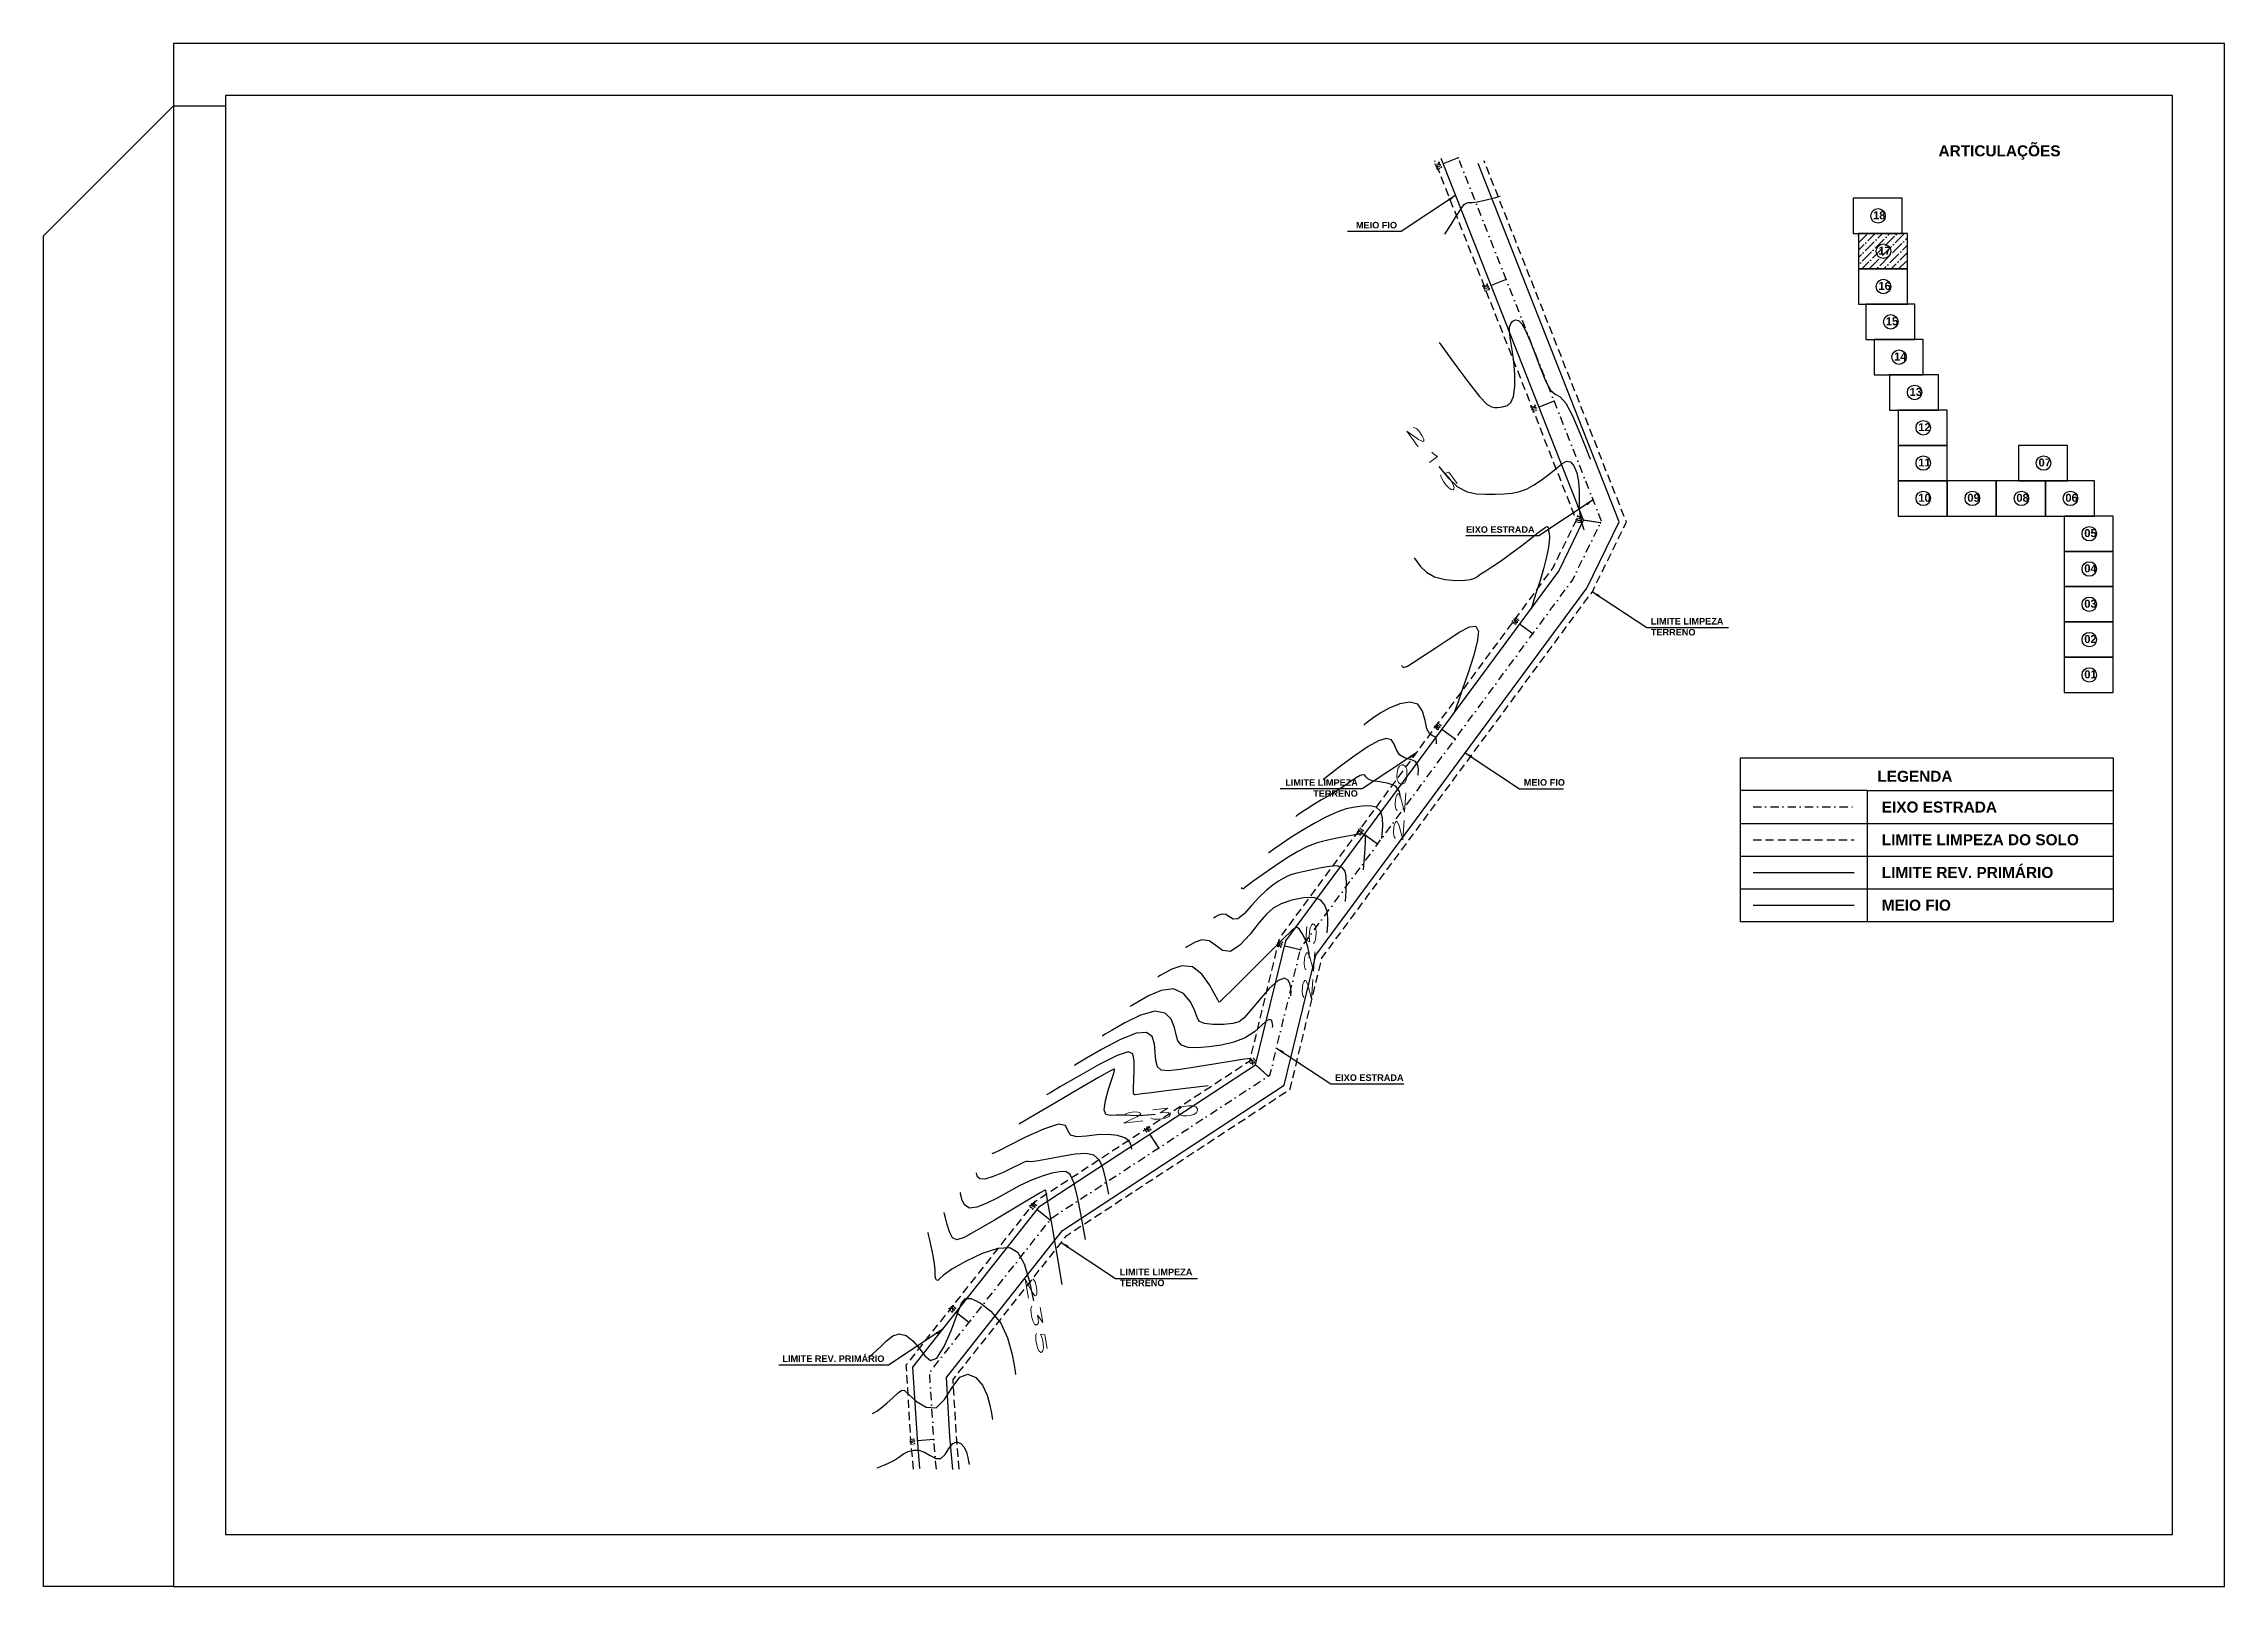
# Model space of a CAD drawing. Header units: millimetres. Extents: x 276147 to 291056, y 9594849 to 9609891.
# Drawn here: x 284404.4 to 284738, y 9598083.9 to 9598319.7 of the extents above; entities that cross this region are included whole.
import ezdxf
from ezdxf.enums import TextEntityAlignment as Align

# ---------------------------------------------------------------- set-up
doc = ezdxf.new("R2010")
doc.units = ezdxf.units.MM
doc.header["$LTSCALE"] = 10
for name, pattern in [('CONTINUO', [0]), ('DASHDOTX2', [50.8, 25.4, -12.7, 0, -12.7]), ('HIDDEN', [0.375, 0.25, -0.125])]:
    doc.linetypes.add(name, pattern=pattern)
for name, color, linetype in [('500-dim1', 6, 'Continuous'), ('Curvas mestras', 30, 'Continuous'), ('Curvas simples', 9, 'Continuous'), ('Curvas texto', 2, 'Continuous'), ('TG', 7, 'CONTINUO'), ('Top_malha_coord', 8, 'Continuous')]:
    doc.layers.add(name, color=color, linetype=linetype)
doc.styles.add('r80', font='romans.shx')
doc.styles.add('ROMAND', font='romand', dxfattribs={"height": 0.2})
doc.styles.add('SIMPLEX', font='simplex', dxfattribs={"height": 0.2})
doc.styles.add('T7', font='arial.ttf')
doc.dimstyles.new('cadnorma_dim1', dxfattribs={"dimscale": 0, "dimtxt": 2, "dimasz": 1.199999999999999, "dimexe": 1, "dimexo": 2.5, "dimgap": 0.6, "dimtad": 1, "dimzin": 4, "dimdsep": 46, "dimtxsty": 'r80', "dimblk": 'ARCHTICK', "dimblk1": 'ARCHTICK', "dimblk2": 'ARCHTICK', "dimcen": -1, "dimdle": 1, "dimclrd": 1, "dimclre": 1, "dimclrt": 2, "dimaunit": 1, "dimazin": 0, "dimtfac": 1, "dimtix": 1, "dimtmove": 2, "dimatfit": 0, "dimfxl": 1, "dimarcsym": 0})

msp = doc.modelspace()

# ---------------------------------------------------------------- texts
at = {"layer": 'Curvas texto', "extrusion": (-0.0200587750042602, 0.0327446982403546, 0.999262443146182), "style": 'SIMPLEX'}
for s, rotation, width, p, p2 in [('215', 94.67469405518217, 3.563357389811551, (-5256464.716355459, -8030078.359505461, 308284.3781443997), (-5256465.753525525, -8030065.675563287, 308284.3781443997)), ('220', 235.1306591414516, 3.299405149490368, (-5256431.268238638, -8030023.971341012, 308289.3781443999), (-5256438.543939342, -8030034.412715714, 308289.3781443999)), ('225', 234.6121762587812, 3.299404909136778, (-5256406.631270651, -8030010.335978047, 308294.3781443996), (-5256414.001158069, -8030020.711085866, 308294.3781443996)), ('230', 155.1605923977502, 3.299405170499699, (-5256371.989560249, -8030009.74598136, 308299.3781444001), (-5256383.538513762, -8030004.399973388, 308299.3781444001)), ('235', 68.54984399751717, 3.299405138364316, (-5256347.487624712, -8029997.397735413, 308304.3781443998), (-5256342.833731123, -8029985.552930654, 308304.3781443998))]:
    msp.add_text(s, height=1.5, rotation=rotation, dxfattribs=dict(at, width=width)).set_placement(p, p2, align=Align.FIT)
at = {"layer": 'TG', "color": 5, "extrusion": (-0.0256093020427316, 0.0562201384563762, 0.998089905610126), "style": 'ROMAND'}
for s, rotation, width, p, p2 in [('203', 89.98057427198634, 0.5403508714673347, (-4237857.558007988, -8600314.870390449, 532488.8266134338), (-4237857.557635041, -8600313.770390524, 532488.8266134338)), ('202', 89.98057436913764, 0.5403508751269587, (-4237856.522070775, -8600294.935388392, 532487.5927089313), (-4237856.521697829, -8600293.83538846, 532487.5927089313))]:
    msp.add_text(s, height=0.75, rotation=rotation, dxfattribs=dict(at, width=width)).set_placement(p, p2, align=Align.FIT)
at = {"layer": 'TG', "color": 5, "extrusion": (-0.0190964299290097, 0.0587525887356157, 0.998089905610126), "style": 'ROMAND', "width": 0.6039215663186254}
msp.add_text('201', height=0.75, rotation=89.98057429637284, dxfattribs=at).set_placement((-3237640.30161665, -9022931.467103574, 558647.2649201194), (-3237640.301243703, -9022930.367103642, 558647.2649201194), align=Align.FIT)
at = {"layer": 'TG', "color": 5, "extrusion": (0.0123814736914469, 0.0605247009773529, 0.998089905610126), "style": 'ROMAND', "width": 0.5403508769570421}
msp.add_text('200', height=0.75, rotation=89.98057433282102, dxfattribs=at).set_placement((1644800.777586082, -9442469.61850029, 584615.1585995565), (1644800.777959028, -9442468.518500354, 584615.1585995565), align=Align.FIT)
at = {"layer": 'TG', "color": 5, "extrusion": (0.0396816484112815, 0.0473487813838267, 0.998089905610126), "style": 'ROMAND'}
for s, rotation, width, p, p2 in [('199', 89.98057427218369, 0.5499999997600439, (5947034.396356725, -7524810.704905349, 465919.0099516343), (5947034.396729672, -7524809.604905413, 465919.0099516343)), ('198', 89.98057422365738, 0.5403508764998995, (5947033.170062232, -7524790.780665881, 465917.7767132974), (5947033.17043518, -7524789.680665946, 465917.7767132974)), ('197', 89.98057402960148, 0.5403508760430278, (5947031.943767739, -7524770.856426409, 465916.54347496), (5947031.944140691, -7524769.756426475, 465916.54347496))]:
    msp.add_text(s, height=0.75, rotation=rotation, dxfattribs=dict(at, width=width)).set_placement(p, p2, align=Align.FIT)
at = {"layer": 'TG', "color": 5, "extrusion": (0.0243051900425711, 0.0567961095160969, 0.998089905610126), "style": 'ROMAND', "width": 0.5403508778721418}
msp.add_text('196', height=0.75, rotation=89.98057429647152, dxfattribs=at).set_placement((3514541.068731859, -8919033.788397927, 552216.3745107808), (3514541.069104806, -8919032.688397989, 552216.3745107808), align=Align.FIT)
at = {"layer": 'TG', "color": 5, "extrusion": (0.0480257089683616, 0.0388596396953987, 0.998089905610126), "style": 'ROMAND', "width": 0.5403508797015661}
msp.add_text('195', height=0.7500000000000001, rotation=89.98057446632183, dxfattribs=at).set_placement((7282503.463162323, -6246701.623203228, 386808.6820020311), (7282503.463535267, -6246700.523203286, 386808.6820020311), align=Align.FIT)
at = {"layer": 'TG', "color": 5, "extrusion": (0.0565695647682977, 0.0248279008596246, 0.998089905610126), "style": 'ROMAND', "width": 0.5310344791550611}
msp.add_text('194', height=0.7500000000000001, rotation=89.98057422355048, dxfattribs=at).set_placement((8674555.805097697, -4110088.719215058, 254560.073525865), (8674555.805470645, -4110087.619215129, 254560.073525865), align=Align.FIT)
at = {"layer": 'TG', "color": 5, "extrusion": (0.0457606983046535, 0.0415029976006608, 0.998089905610126), "style": 'ROMAND'}
for s, rotation, width, p, p2 in [('193', 89.98057407822647, 0.5403508792453154, (6918429.26593037, -6646148.755579861, 411533.0142935756), (6918429.266303321, -6646147.65557992, 411533.0142935756)), ('192', 89.9805741752462, 0.5403508792450048, (6918425.888207667, -6646129.080382501, 411531.7964700442), (6918425.888580616, -6646127.98038256, 411531.7964700442))]:
    msp.add_text(s, height=0.7500000000000001, rotation=rotation, dxfattribs=dict(at, width=width)).set_placement(p, p2, align=Align.FIT)
at = {"layer": 'TG', "color": 5, "extrusion": (-0.0084681283913189, 0.0611950252938759, 0.998089905610126), "style": 'ROMAND', "width": 0.6039215673413842}
msp.add_text('191', height=0.75, rotation=89.98057426002332, dxfattribs=at).set_placement((-1597494.13621194, -9450411.20854945, 585106.7142908705), (-1597494.135838992, -9450410.108549515, 585106.7142908705), align=Align.FIT)
at = {"layer": 'Top_malha_coord', "color": 7, "style": 'T7'}
for s, width, insert, char_height, attachment_point in [('{\\fArial|b1|i0|c0|p34;ARTICULAÇÕES}', 9.05984542533406, (284694.2703782778, 9598304.19918094), 1.682079722240085, 1), ('{\\fArial|b1|i0|c0|p34;MEIO FIO}', 16.67673822349752, (284611.444047999, 9598292.49410784, 160.1796621240507), 1, 3), ('{\\fArial|b1|i0|c0|p34;EIXO ESTRADA}', 16.67673822349752, (284632.4853494501, 9598245.950085362, 160.1796621240507), 1, 3), ('{\\fArial|b1|i0|c0|p34;LIMITE LIMPEZA\\PTERRENO}', 16.67673822349752, (284650.2710346836, 9598231.924040794, 160.1796621240507), 1, 1), ('{\\fArial|b1|i0|c0|p34;LEGENDA}', 9.05984542533406, (284684.9090505037, 9598208.563589085), 1.682079722240085, 1), ('{\\fArial|b1|i0|c0|p34;LIMITE LIMPEZA\\PTERRENO}', 16.67673822349752, (284605.4473780537, 9598207.266335554, 160.1796621240507), 1, 3), ('{\\fArial|b1|i0|c0|p34;MEIO FIO}', 16.67673822349752, (284630.8348547398, 9598207.292828029, 160.1796621240507), 1, 1), ('{\\fArial|b1|i0|c0|p34;EIXO ESTRADA}', 20.98438079227344, (284685.5876694521, 9598203.858075656), 1.682079722240085, 1), ('{\\fArial|b1|i0|c0|p34;LIMITE LIMPEZA DO SOLO}', 31.11703686733381, (284685.5876694521, 9598198.858075656), 1.682079722240085, 1), ('{\\fArial|b1|i0|c0|p34;LIMITE REV. PRIMÁRIO}', 41.98582607079879, (284685.5876694521, 9598193.858075656), 1.682079722240085, 1), ('{\\fArial|b1|i0|c0|p34;MEIO FIO}', 41.98582607079879, (284685.5876694521, 9598188.858075658), 1.682079722240085, 1), ('{\\fArial|b1|i0|c0|p34;EIXO ESTRADA}', 16.67673822349752, (284601.9652281002, 9598162.147542795, 160.1796621240507), 1, 1), ('{\\fArial|b1|i0|c0|p34;LIMITE LIMPEZA\\PTERRENO}', 16.67673822349752, (284569.0445126017, 9598132.428772384, 160.1796621240507), 1, 1), ('{\\fArial|b1|i0|c0|p34;LIMITE REV. PRIMÁRIO}', 16.67673822349752, (284533.0292877685, 9598119.172340214, 160.1796621240507), 1, 3)]:
    msp.add_mtext_dynamic_manual_height_columns(s, width=width, gutter_width=12.5, heights=[0], dxfattribs=dict(at, insert=insert, char_height=char_height, attachment_point=attachment_point))

# ---------------------------------------------------------------- blocks, each defined once
blk = doc.blocks.new('ASDF')
at = {"layer": 'Top_malha_coord', "color": 7}
for points in [[(288117.2770572668, 9595425.095165152), (288124.7770572668, 9595425.095165152), (288124.7770572668, 9595430.494073676), (288117.2770572668, 9595430.494073676)], [(288118.1013027223, 9595419.696256628), (288125.6013027224, 9595419.696256628), (288125.6013027224, 9595425.095165152), (288118.1013027223, 9595425.095165152)], [(288118.1013027223, 9595414.297348104), (288125.6013027224, 9595414.297348104), (288125.6013027224, 9595419.696256628), (288118.1013027223, 9595419.696256628)], [(288119.2235212072, 9595408.89843958), (288126.7235212072, 9595408.89843958), (288126.7235212072, 9595414.297348104), (288119.2235212072, 9595414.297348104)], [(288120.4897937645, 9595403.499531057), (288127.9897937645, 9595403.499531057), (288127.9897937645, 9595408.89843958), (288120.4897937645, 9595408.89843958)], [(288122.8676055573, 9595398.100622533), (288130.3676055573, 9595398.100622533), (288130.3676055573, 9595403.499531057), (288122.8676055573, 9595403.499531057)], [(288124.19609628, 9595392.701714007), (288131.69609628, 9595392.701714007), (288131.69609628, 9595398.100622533), (288124.19609628, 9595398.100622533)], [(288124.19609628, 9595387.302805483), (288131.69609628, 9595387.302805483), (288131.69609628, 9595392.701714007), (288124.19609628, 9595392.701714007)], [(288142.5888804331, 9595387.302805483), (288150.0888804331, 9595387.302805483), (288150.0888804331, 9595392.701714007), (288142.5888804331, 9595392.701714007)], [(288124.19609628, 9595381.90389696), (288131.69609628, 9595381.90389696), (288131.69609628, 9595387.302805483), (288124.19609628, 9595387.302805483)], [(288131.69609628, 9595381.90389696), (288139.19609628, 9595381.90389696), (288139.19609628, 9595387.302805483), (288131.69609628, 9595387.302805483)], [(288139.19609628, 9595381.90389696), (288146.69609628, 9595381.90389696), (288146.69609628, 9595387.302805483), (288139.19609628, 9595387.302805483)], [(288146.69609628, 9595381.90389696), (288154.19609628, 9595381.90389696), (288154.19609628, 9595387.302805483), (288146.69609628, 9595387.302805483)], [(288149.5854278603, 9595376.504988436), (288157.0854278603, 9595376.504988436), (288157.0854278603, 9595381.90389696), (288149.5854278603, 9595381.90389696)], [(288149.5854278603, 9595371.106079912), (288157.0854278603, 9595371.106079912), (288157.0854278603, 9595376.504988436), (288149.5854278603, 9595376.504988436)], [(288149.5854278603, 9595365.707171388), (288157.0854278603, 9595365.707171388), (288157.0854278603, 9595371.106079912), (288149.5854278603, 9595371.106079912)], [(288149.5854278603, 9595360.308262864), (288157.0854278603, 9595360.308262864), (288157.0854278603, 9595365.707171388), (288149.5854278603, 9595365.707171388)], [(288149.5854278603, 9595354.90935434), (288157.0854278603, 9595354.90935434), (288157.0854278603, 9595360.308262864), (288149.5854278603, 9595360.308262864)]]:
    blk.add_lwpolyline(points, close=True, dxfattribs=at)
for centre in [(288121.1075160061, 9595427.794619417), (288121.9317614617, 9595422.39571089), (288121.9317614617, 9595416.996802364), (288123.0539799466, 9595411.59789384), (288124.3202525039, 9595406.19898532), (288126.6980642967, 9595400.800076792), (288128.0265550194, 9595395.401168272), (288128.0265550194, 9595390.002259746), (288146.4193391725, 9595390.002259746), (288128.0265550194, 9595384.603351222), (288135.5265550194, 9595384.603351222), (288143.0265550194, 9595384.603351222), (288150.5265550194, 9595384.603351222), (288153.4158865996, 9595379.204442697), (288153.4158865996, 9595373.805534175), (288153.4158865996, 9595368.406625653), (288153.4158865996, 9595363.007717127), (288153.4158865996, 9595357.608808603)]:
    blk.add_circle(centre, 1.10921345708195, dxfattribs=at)
at = {"layer": 'Top_malha_coord', "color": 7, "char_height": 1.216883596980453, "attachment_point": 1, "style": 'T7'}
for s, insert in [('{\\fArial|b1|i0|c0|p34;18}', (288120.3443937709, 9595428.492702857)), ('{\\fArial|b1|i0|c0|p34;17}', (288121.1686392266, 9595423.093794333)), ('{\\fArial|b1|i0|c0|p34;16}', (288121.1686392266, 9595417.694885807)), ('{\\fArial|b1|i0|c0|p34;15}', (288122.2908577114, 9595412.295977283)), ('{\\fArial|b1|i0|c0|p34;14}', (288123.5571302687, 9595406.89706876)), ('{\\fArial|b1|i0|c0|p34;13}', (288125.9349420615, 9595401.498160236)), ('{\\fArial|b1|i0|c0|p34;12}', (288127.2634327842, 9595396.099251712)), ('{\\fArial|b1|i0|c0|p34;11}', (288127.2634327842, 9595390.700343188)), ('{\\fArial|b1|i0|c0|p34;07}', (288145.6562169372, 9595390.700343188)), ('{\\fArial|b1|i0|c0|p34;10}', (288127.2634327842, 9595385.301434664)), ('{\\fArial|b1|i0|c0|p34;09}', (288134.7634327842, 9595385.301434664)), ('{\\fArial|b1|i0|c0|p34;08}', (288142.2634327842, 9595385.301434664)), ('{\\fArial|b1|i0|c0|p34;06}', (288149.7634327842, 9595385.301434664)), ('{\\fArial|b1|i0|c0|p34;05}', (288152.6527643644, 9595379.902526142)), ('{\\fArial|b1|i0|c0|p34;04}', (288152.6527643644, 9595374.503617616)), ('{\\fArial|b1|i0|c0|p34;03}', (288152.6527643644, 9595369.104709093)), ('{\\fArial|b1|i0|c0|p34;02}', (288152.6527643644, 9595363.705800567)), ('{\\fArial|b1|i0|c0|p34;01}', (288152.6527643644, 9595358.306892043))]:
    blk.add_mtext_dynamic_manual_height_columns(s, width=9.05984542533406, gutter_width=12.5, heights=[0], dxfattribs=dict(at, insert=insert))
blk = doc.blocks.new('_ArchTick')
at = {"color": 0, "linetype": 'ByBlock', "const_width": 0.15}
blk.add_lwpolyline([(-0.5, -0.5), (0.5, 0.5)], dxfattribs=at)

# ---------------------------------------------------------------- hatches: boundary and pattern name
at = {"layer": 'Top_malha_coord'}
h = msp.add_hatch(dxfattribs=at)
h.set_pattern_fill('ANSI36', color=8, scale=0.25)
h.set_pattern_definition([(45, (-3467.569232393639, 2930.400620684028), (0.4209495056751168, 1.54348152080876), [1.984375, -0.396875, 0, -0.396875])])
h.paths.add_polyline_path([(284689.5161954666, 9598290.708883548), (284682.0161954666, 9598290.708883548), (284682.0161954666, 9598285.309975024), (284689.5161954666, 9598285.309975024)])
h.paths.add_polyline_path([(284686.955867663, 9598288.009429287, -1), (284684.7374407488, 9598288.009429287, -1)], flags=0)
h.paths.add_polyline_path([(284684.7079249942, 9598286.82117714), (284687.2072677708, 9598286.82117714), (284687.2072677708, 9598289.328820623), (284684.7079249942, 9598289.328820623)], flags=24)

# ---------------------------------------------------------------- linework, layer by layer
at = {"color": 8, "linetype": 'HIDDEN', "ltscale": 0.5}
msp.add_line((284665.9196304686, 9598198.028870488), (284681.3622055731, 9598198.028870488), dxfattribs=at)
at = {"color": 8, "linetype": 'HIDDEN', "ltscale": 0.5, "elevation": 160.1796621240507, "flags": 128}
for points in [[(284537.4636008915, 9598101.805160047), (284537.0722574671, 9598106.361154577), (284536.3807415648, 9598117.713268897), (284556.146117333, 9598142.756006166), (284588.9337293144, 9598164.217137197), (284593.4942303004, 9598182.98568197), (284635.3092213718, 9598239.598401343), (284638.8881294524, 9598246.905486984), (284617.2392557793, 9598301.805160053)], [(284544.4893770906, 9598101.805160047), (284544.0540184702, 9598106.873576608), (284543.5301845099, 9598115.472978264), (284560.9341535176, 9598137.52381243), (284595.0824795209, 9598159.875598812), (284599.9631487091, 9598179.961781984), (284641.3166869012, 9598235.949746896), (284646.5331179625, 9598246.60017648), (284624.7638496098, 9598301.805160053)]]:
    msp.add_lwpolyline(points, dxfattribs=at)
at = {"linetype": 'Continuous'}
for p in [(284620.8058246171, 9598302.301509546, 160.1796621240507), (284620.8058246171, 9598302.301509546, 160.1796621240507), (284628.1426894474, 9598283.695854276, 160.1796621240507), (284628.1426894474, 9598283.695854276, 160.1796621240507), (284635.4795542776, 9598265.090199007, 160.1796621240507), (284635.4795542776, 9598265.090199007, 160.1796621240507), (284642.5837706393, 9598246.493834795, 160.1796621240507), (284642.5837706393, 9598246.493834795, 160.1796621240507), (284632.1991247923, 9598229.496647865, 160.1796621240507), (284632.1991247923, 9598229.496647865, 160.1796621240507), (284620.3166691163, 9598213.409160782, 160.1796621240507), (284620.3166691163, 9598213.409160782, 160.1796621240507), (284608.4342134401, 9598197.3216737, 160.1796621240507), (284608.4342134401, 9598197.3216737, 160.1796621240507), (284596.658373397, 9598181.184349073, 160.1796621240507), (284596.658373397, 9598181.184349073, 160.1796621240507), (284591.7527899606, 9598161.879251927, 160.1796621240507), (284591.7527899606, 9598161.879251927, 160.1796621240507), (284575.0187945219, 9598150.926015416, 160.1796621240507), (284575.0187945219, 9598150.926015416, 160.1796621240507), (284558.3510687621, 9598139.900361776, 160.1796621240507), (284558.3510687621, 9598139.900361776, 160.1796621240507), (284545.960193834, 9598124.201119376, 160.1796621240507), (284545.960193834, 9598124.201119376, 160.1796621240507), (284540.5899735647, 9598106.30494734, 160.1796621240507), (284540.5899735647, 9598106.30494734, 160.1796621240507)]:
    msp.add_point(p, dxfattribs=at)
at = {"layer": '500-dim1', "ltscale": 0.1}
for points in [[(284424.2777531612, 9598083.862921778), (284737.9961647125, 9598083.862921778), (284737.9961647125, 9598319.747398313), (284424.2777531612, 9598319.747398313)], [(284432.2199914284, 9598091.805160046), (284730.0539264454, 9598091.805160046), (284730.0539264454, 9598311.805160047), (284432.2199914284, 9598311.805160047)]]:
    msp.add_lwpolyline(points, close=True, dxfattribs=at)
msp.add_lwpolyline([(284424.2777531612, 9598083.862921778), (284404.4221574934, 9598083.862921778), (284404.4221574934, 9598290.361116722), (284424.2777531612, 9598310.216712387), (284432.2199914284, 9598310.216712387)], dxfattribs=at)
at = {"layer": 'Curvas mestras', "linetype": 'CONTINUO'}
for points in [[(284617.8294328637, 9598255.065754863, -298.7229400550391), (284619.2069696579, 9598253.406921353, -298.6409298643962), (284620.7157885069, 9598251.998483656, -298.5644895602277), (284622.190996478, 9598251.213941228, -298.5091682878233), (284623.6222267786, 9598250.9262963, -298.4710125729002), (284625.0377443979, 9598250.88342504, -298.4411932235494), (284626.4510698099, 9598250.882201225, -298.4127826191511), (284627.8167553988, 9598250.915477986, -298.3864588614929), (284629.0746140303, 9598251.02510406, -298.3648014572941), (284630.1912866167, 9598251.25267824, -298.3498431885059), (284631.2407332665, 9598251.638799652, -298.3414297980748), (284632.3237481352, 9598252.22381748, -298.3388601833981), (284633.5038858636, 9598253.019005964, -298.3412280195885), (284634.6957490325, 9598253.919340607, -298.3468060047276), (284635.7767027153, 9598254.790724963, -298.3536616722963), (284636.6550375435, 9598255.496387087, -298.3591540958991), (284637.362743441, 9598255.888876006, -298.3578093218061), (284637.9627358953, 9598255.818067217, -298.3434450013706), (284638.4979385451, 9598255.187803004, -298.3120485235381), (284638.9312986307, 9598254.11779265, -298.2682864079511), (284639.2057735363, 9598252.781709213, -298.2189947731354), (284639.2942620169, 9598251.340546224, -298.1699932141605), (284639.2894313137, 9598249.90458018, -298.1230352030511), (284639.313897042, 9598248.57141004, -298.0788576129967), (284639.4556927494, 9598247.428801097, -298.0385692648383), (284639.6645557184, 9598246.525191888, -298.0047663872506), (284639.8556451725, 9598245.899191285, -297.9804172070258), (284639.9639602601, 9598245.565406635, -297.9673051905379), (284640.0038658187, 9598245.442433288, -297.9624744458965), (284640.0095666114, 9598245.424865097, -297.9617843208512)], [(284611.983862654, 9598204.470916016, -292.1786555201074), (284611.825084856, 9598205.400702128, -292.2123107966295), (284611.2500002596, 9598206.191849407, -292.2497798034715), (284610.139791866, 9598206.643821467, -292.286876273542), (284608.8025624682, 9598206.867599647, -292.3210522127015), (284607.6531415718, 9598207.052051423, -292.3501694813863), (284606.9962305854, 9598207.335509237, -292.372644628133), (284606.6960005835, 9598207.654190244, -292.3891141349127), (284606.5064935451, 9598207.893777547, -292.4007692241253), (284606.2206263584, 9598207.958642978, -292.4086331688127), (284605.7868285267, 9598207.827904297, -292.4130568859077), (284605.1924024573, 9598207.499365997, -292.4142233175485), (284604.4277699741, 9598206.981544608, -292.4126038089421), (284603.4958165599, 9598206.325800868, -292.4098234712987), (284602.4025401137, 9598205.594207557, -292.4077959598185), (284601.1722658514, 9598204.842840863, -292.4078705339602), (284599.9026242646, 9598204.103794707, -292.4091390810468), (284598.7095681659, 9598203.403168423, -292.4101292588425), (284597.694348688, 9598202.76978957, -292.4097532413112), (284596.8994122774, 9598202.243416646, -292.4084618168095), (284596.3525007025, 9598201.866537364, -292.4070903831421), (284596.0614122317, 9598201.663890423, -292.4062930603072), (284595.9541691644, 9598201.589231392, -292.4059993207015), (284595.9388482978, 9598201.578565815, -292.4059573665986)], [(284598.0410251561, 9598179.920612892, -286.6503620623521), (284598.0065084745, 9598180.692959413, -286.6763638560337), (284597.8175936287, 9598181.6445305, -286.7113379601183), (284597.4234365322, 9598182.701634912, -286.7538902181809), (284596.92457278, 9598183.690034848, -286.7962929460595), (284596.4593856346, 9598184.410354393, -286.8292349730877), (284596.0657832243, 9598184.655417517, -286.8451664237332), (284595.3797691131, 9598184.186834812, -286.8435822587021), (284593.9368707377, 9598182.758419756, -286.8257388520547), (284591.4876484661, 9598180.302353457, -286.7944210021201), (284588.6427774518, 9598177.46431358, -286.7585283974445), (284586.2279627898, 9598175.068349406, -286.7284893419969), (284584.8622999133, 9598173.731032992, -286.7120807417346), (284584.3384346335, 9598173.239036487, -286.7064744253553), (284584.2424030918, 9598173.171550795, -286.706190692636), (284584.2051594692, 9598173.221571632, -286.7085774315315), (284584.0373380775, 9598173.537299853, -286.7222922639598), (284583.5944942538, 9598174.38073513, -286.7588201435542), (284582.7683239002, 9598175.861921567, -286.8239411422078), (284581.5950961441, 9598177.483070096, -286.9006152246407), (284580.1472236728, 9598178.594434088, -286.9660973481047), (284578.5308117405, 9598178.739334228, -287.0032927365651), (284576.9867338969, 9598178.233369477, -287.0177080155377), (284575.7895572632, 9598177.585208092, -287.0205001225954), (284575.1335632519, 9598177.198379312, -287.0209923302432), (284574.8918804582, 9598177.055863293, -287.0211736806346), (284574.8573547715, 9598177.035503142, -287.0211995558607)], [(284574.4359971469, 9598156.002001654, -281.3367231899433), (284573.2643608492, 9598155.895191286, -281.3567420705481), (284571.9798116933, 9598155.832680875, -281.380479176089), (284570.7293351578, 9598155.844793394, -281.4059776308972), (284569.5585578016, 9598155.884765197, -281.430789154922), (284568.4877711937, 9598155.886556467, -281.452342373927), (284567.5574855473, 9598155.848164245, -281.4697584680657), (284566.8891026063, 9598156.02371095, -281.4889277733423), (284566.6242477528, 9598156.731353836, -281.5174330142586), (284566.836013732, 9598158.14835649, -281.5596156846409), (284567.3233637281, 9598159.888406832, -281.6068523036342), (284567.8167322893, 9598161.424300088, -281.6472781122689), (284568.1055700818, 9598162.354999008, -281.6719780529643), (284568.2153992518, 9598162.784137396, -281.6838357671191), (284568.2307590637, 9598162.941516558, -281.6886845775557), (284568.1329627204, 9598162.967224067, -281.6914901061359), (284567.490407201, 9598162.642502548, -281.6937477398574), (284565.7682634224, 9598161.658880912, -281.6960851646986), (284562.7005634329, 9598159.86613603, -281.6989186682299), (284559.096789787, 9598157.747028684, -281.7018185612655), (284556.035285162, 9598155.942563657, -281.7041436457334), (284554.3246363643, 9598154.933822133, -281.7054271748898), (284553.694397703, 9598154.562180987, -281.7059000621343), (284553.6043636065, 9598154.50908854, -281.7059675894238)], [(284555.9012854192, 9598127.5045178, -275.7712604476515), (284555.2693211042, 9598130.444009332, -275.8802700416095), (284554.472865035, 9598133.103012888, -275.9833903007934), (284553.5039655312, 9598134.846137138, -276.0599597898804), (284552.2082565377, 9598135.625496892, -276.1115080447894), (284550.3947636508, 9598135.540081, -276.1451123580014), (284547.9984619398, 9598134.735365968, -276.1668451131813), (284545.4581223563, 9598133.542774964, -276.1787589679266), (284543.3384623145, 9598132.340214813, -276.1819016004124), (284542.0571402266, 9598131.438248273, -276.178065900775), (284541.4435684564, 9598130.87804584, -276.1720252838245), (284541.1801013548, 9598130.633429926, -276.1692982254576), (284541.0046288867, 9598130.667837232, -276.1739480745423), (284540.8771944427, 9598130.90315158, -276.1842171246212), (284540.8133800264, 9598131.250871053, -276.1968924817306), (284540.8124400631, 9598131.662344892, -276.210394881808), (284540.8083186936, 9598132.24834088, -276.2296800370354), (284540.7186344848, 9598133.15947992, -276.2613373143508), (284540.4916928557, 9598134.460820084, -276.3085362884126), (284540.1985496168, 9598135.87516108, -276.360767075003), (284539.9409444418, 9598137.039743776, -276.4041001887786), (284539.796037785, 9598137.686293852, -276.4281956978052), (284539.7426502795, 9598137.9244963, -276.4370730006163), (284539.7350233495, 9598137.95852494, -276.438341180296)]]:
    msp.add_polyline3d(points, dxfattribs=at)
at = {"layer": 'Curvas simples', "linetype": 'CONTINUO'}
for points in [[(284618.7768587849, 9598290.639800385, -301.8711191985898), (284619.7020041239, 9598292.097472312, -301.9003144768326), (284620.335677514, 9598293.096438676, -301.9203293792348), (284620.9298798413, 9598294.034247993, -301.9391325598376), (284621.3696722986, 9598294.715483624, -301.9526276706279), (284621.7027728236, 9598295.141635656, -301.9599056697594), (284622.0175652841, 9598295.363418572, -301.960854232861), (284622.4002613732, 9598295.440269852, -301.9556904814931), (284622.9283830777, 9598295.466515936, -301.9459492423598), (284623.677284206, 9598295.545205243, -301.9334946748827), (284624.668702827, 9598295.746674713, -301.9201952797853), (284625.7099190545, 9598296.0104173, -301.9079368878997), (284626.5546012576, 9598296.243213462, -301.8986095583209), (284627.0220731163, 9598296.374278422, -301.893520574577), (284627.1942995374, 9598296.422565404, -301.8916456834672), (284627.2189037401, 9598296.429463407, -301.8913778286337)], [(284617.906723046, 9598274.05741355, -300.3444618060862), (284620.6085202366, 9598270.320056127, -300.1677580938817), (284622.4303865861, 9598267.869563196, -300.0508868359871), (284624.082223301, 9598265.787124256, -299.9494893938795), (284625.1984335468, 9598264.62417979, -299.888974685015), (284625.8809214772, 9598264.196153227, -299.8612487631876), (284626.3484637455, 9598264.134464003, -299.8498420298242), (284626.7871179071, 9598264.13656523, -299.8411055250003), (284627.2520441809, 9598264.164063767, -299.8326738860019), (284627.7656786928, 9598264.244601185, -299.8250025223502), (284628.3297674167, 9598264.433073234, -299.8198552575455), (284628.863281704, 9598264.893386457, -299.8242296584326), (284629.2645027551, 9598265.816701593, -299.8464317064176), (284629.4555226119, 9598267.314868748, -299.891690494344), (284629.4536746766, 9598269.182490492, -299.9529274378697), (284629.3001051924, 9598271.134858776, -300.0199870242182), (284629.0468724013, 9598272.923704756, -300.0836887692244), (284628.7896894966, 9598274.446503447, -300.1387517388471), (284628.6351806589, 9598275.637165077, -300.1808699172948), (284628.664403192, 9598276.457409967, -300.2071618123123), (284628.8561398703, 9598276.9801898, -300.2204438734593), (284629.1636035808, 9598277.30626233, -300.2249570034005), (284629.5478106446, 9598277.492319753, -300.223341482892), (284630.0009900748, 9598277.418775976, -300.2118346030734), (284630.523173321, 9598276.921980347, -300.1850730857372), (284631.1149255144, 9598275.881399287, -300.1390958379166), (284631.7789495643, 9598274.348988503, -300.0755511323482), (284632.518480072, 9598272.419824792, -299.9974895978489), (284633.3260658749, 9598270.246779028, -299.9100702115362), (284634.1515087767, 9598268.213909423, -299.8268857829648), (284634.9339228133, 9598266.763066262, -299.7636374450781), (284635.6432022562, 9598266.13049894, -299.7286711526363), (284636.3723532871, 9598265.730037296, -299.7009118063402), (284637.2451613191, 9598264.769908275, -299.6519290838883), (284638.3242368297, 9598262.73077008, -299.5634479262194), (284639.4274875636, 9598260.183008904, -299.4578144863158), (284640.311650336, 9598257.969446177, -299.3675302309825), (284640.7996904961, 9598256.727040062, -299.3170212766531), (284640.9794945533, 9598256.269310547, -299.2984126878114), (284641.005180563, 9598256.203921333, -299.2957543470807)], [(284614.0516971669, 9598241.135864412, -297.341567905471), (284615.0445515865, 9598239.811426343, -297.2782374273779), (284615.9372074972, 9598238.944064448, -297.2318961605456), (284617.1929373058, 9598238.209117118, -297.182605775914), (284618.7891680414, 9598237.805301135, -297.1373311174943), (284620.4503499912, 9598237.679640533, -297.0998674924745), (284621.8376950032, 9598237.716235148, -297.0732176749411), (284622.7053068341, 9598237.81736212, -297.0591154154067), (284623.1788608664, 9598237.958005752, -297.0542182228787), (284623.4769313931, 9598238.131328627, -297.0539144744657), (284623.7999315103, 9598238.343827717, -297.0543940600732), (284624.2756635348, 9598238.655344438, -297.0550524650866), (284625.0137725931, 9598239.13905758, -297.0560867052086), (284626.0854376259, 9598239.846379153, -297.0577526776146), (284627.4079848642, 9598240.74167102, -297.0605421195764), (284628.8602733642, 9598241.767532283, -297.0650058010037), (284630.3215570023, 9598242.856680645, -297.0713627643095), (284631.6726649501, 9598243.902309263, -297.0785052557153), (284632.7948202059, 9598244.787731936, -297.0849938797442), (284633.5994973967, 9598245.418370822, -297.0895064493783), (284634.1191836658, 9598245.788083652, -297.0911895557915), (284634.4166177797, 9598245.912834533, -297.0893069333074), (284634.5558089458, 9598245.817868497, -297.0834009388605), (284634.6058531137, 9598245.5655462, -297.074128057368), (284634.637115668, 9598245.227506224, -297.0624233188832), (284634.6973848729, 9598244.843885876, -297.0486426958491), (284634.7441214893, 9598244.328806452, -297.0308259554699), (284634.7122111516, 9598243.564883992, -297.0064336367327), (284634.5491612963, 9598242.465249043, -296.9736728394896), (284634.2529915471, 9598241.065078143, -296.9337360125178), (284633.8343463207, 9598239.430057334, -296.8885619415346), (284633.3199747277, 9598237.659632597, -296.8408724080914), (284632.8010526483, 9598235.988286592, -296.7965209168873), (284632.384863645, 9598234.6842569, -296.7621437447056), (284632.1489858983, 9598233.93607257, -296.7423615026314), (284632.0521920141, 9598233.613409428, -296.7337311969282), (284632.0235532008, 9598233.506228762, -296.7307938913841), (284632.0045309726, 9598233.4403339, -296.7290164355331), (284631.9861430223, 9598233.384879394, -296.7275683662415), (284631.9718013379, 9598233.34485785, -296.7265447945362), (284631.9639325088, 9598233.323295576, -296.7259961788918), (284631.9610325217, 9598233.315352693, -296.7257941126268), (284631.9606189499, 9598233.314216992, -296.7257651989608)], [(284612.1241842278, 9598224.675090337, -295.8401209716362), (284612.2127991754, 9598224.556879653, -295.8344685220186), (284612.2924712754, 9598224.479465196, -295.8303324337144), (284612.4045495195, 9598224.413869008, -295.8259331092381), (284612.587498018, 9598224.405354317, -295.8219816611642), (284613.0191228802, 9598224.586827558, -295.8192640773163), (284613.9120654692, 9598225.113107948, -295.818585134603), (284615.396103498, 9598226.077743584, -295.820405194911), (284617.2695531149, 9598227.329210093, -295.8238074931109), (284619.2478688259, 9598228.654715957, -295.8275309390415), (284621.0670261893, 9598229.83126964, -295.8295682688154), (284622.5450899952, 9598230.595090553, -295.8249277822001), (284623.5206440971, 9598230.672203073, -295.8078718084985), (284623.8816277694, 9598229.864904972, -295.7741713294786), (284623.7133780151, 9598228.280604577, -295.7256329753113), (284623.1505862663, 9598226.102986604, -295.6655721466782), (284622.3404105964, 9598223.563279444, -295.5986119465347), (284621.4798896759, 9598221.082898144, -295.5346063971197), (284620.7785278162, 9598219.130800445, -295.4847172107225), (284620.3905797214, 9598218.043045834, -295.456860231669), (284620.2492986524, 9598217.624092823, -295.4459676330703), (284620.2326862586, 9598217.545499694, -295.443725695452), (284620.2387513295, 9598217.5327873, -295.4431873769177), (284620.2455322132, 9598217.527328825, -295.4428723923888), (284620.2510733965, 9598217.524459053, -295.4426671217338), (284620.2539346243, 9598217.52052335, -295.4424807181026), (284620.2547246529, 9598217.515897492, -295.4423132753259), (284620.2545654967, 9598217.51196686, -295.4421876677338), (284620.2543823986, 9598217.50977034, -295.4421193657586), (284620.2543155222, 9598217.50896188, -295.4420942159745), (284620.254306253, 9598217.50884596, -295.4420906034325)], [(284617.4694376471, 9598212.690433383, -294.3393608645097), (284617.4977703194, 9598213.16757, -294.35442735269), (284617.4443177005, 9598213.48058261, -294.3657574067734), (284617.2507160175, 9598213.746922504, -294.3783713423441), (284616.8759448277, 9598213.933800077, -294.3920181083636), (284616.4186275556, 9598214.252184052, -294.4116311854709), (284616.0122980969, 9598214.97398396, -294.4434402378652), (284615.7242943144, 9598216.240087487, -294.4907102833645), (284615.35715598, 9598217.667305874, -294.5448483938493), (284614.6472288302, 9598218.741427483, -294.5942969218854), (284613.4211923363, 9598219.075639952, -294.6298596279489), (284611.8670678779, 9598218.792716956, -294.6517854043891), (284610.2632135649, 9598218.142830448, -294.6626844582174), (284608.8509866579, 9598217.358077152, -294.6653174320495), (284607.7237330309, 9598216.598258967, -294.6630470672067), (284606.9377977086, 9598216.00510259, -294.6593865406144), (284606.5180417502, 9598215.679581346, -294.6571455830967), (284606.3633953433, 9598215.559652096, -294.6563199445632), (284606.3413027162, 9598215.542520348, -294.6562020347014)], [(284614.6845690437, 9598207.872021802, -293.2366311581832), (284614.740815988, 9598208.819243507, -293.2665414627668), (284614.634701777, 9598209.440641867, -293.2890340752461), (284614.2503576386, 9598209.969385952, -293.3140755829777), (284613.5078678457, 9598210.288810275, -293.3394471846664), (284612.6105950135, 9598210.559892347, -293.3663417154133), (284611.8327198343, 9598211.013017695, -293.3968048596548), (284611.36026245, 9598211.787798364, -293.431677455807), (284611.0265787807, 9598212.66074756, -293.466981238013), (284610.5768611866, 9598213.317602016, -293.4975330566782), (284609.7940645532, 9598213.496323166, -293.5191030774408), (284608.6121888498, 9598213.143764224, -293.5312745973611), (284607.0029965737, 9598212.259005107, -293.5345842939246), (284605.0148509391, 9598210.907022893, -293.5301905696074), (284603.0025120301, 9598209.416386353, -293.5217389458235), (284601.3973426534, 9598208.181564424, -293.5134967265444), (284600.512226185, 9598207.495154403, -293.5087713044745), (284600.186130277, 9598207.242267083, -293.5070303858633), (284600.139545148, 9598207.206140608, -293.5067816925261)], [(284609.1148318322, 9598198.235196654, -291.0311716803958), (284609.251197357, 9598200.122543756, -291.0902805625487), (284609.2097772038, 9598201.360394273, -291.1316749723887), (284608.9054358024, 9598202.413076213, -291.1722793886115), (284608.2309546181, 9598202.998680172, -291.2050082193714), (284607.2687296134, 9598203.19183294, -291.2306529177263), (284606.1485586206, 9598203.15629308, -291.2519741592373), (284604.9665403207, 9598203.01608098, -291.2711069070178), (284603.6839528251, 9598202.73627332, -291.2876840501817), (284602.2283710883, 9598202.242205596, -291.3007127475835), (284600.5579450547, 9598201.485781778, -291.309457027321), (284598.7531136036, 9598200.525169713, -291.3142082874806), (284596.9248885961, 9598199.445101732, -291.3155147048787), (284595.1918652435, 9598198.339665417, -291.314078792781), (284593.702976173, 9598197.340373427, -291.3112204609465), (284592.6147353612, 9598196.588092703, -291.3084139632088), (284592.026617943, 9598196.178664008, -291.3068030709078), (284591.8099436845, 9598196.027822427, -291.3062095915343), (284591.7789895036, 9598196.00627292, -291.3061247997944)], [(284606.3299632256, 9598193.416784072, -289.9284419414148), (284606.4875745179, 9598195.33921776, -289.9882740926373), (284606.5782867751, 9598196.623202743, -290.0285279061322), (284606.6293911317, 9598197.76266842, -290.0648410580729), (284606.5998741911, 9598198.482713465, -290.0890286292674), (284606.458064934, 9598198.830243023, -290.1032633987165), (284606.1746309402, 9598198.93261734, -290.1123076241024), (284605.7111348216, 9598198.899746267, -290.120534502927), (284604.9927143256, 9598198.7717451, -290.1307613213107), (284603.9354032378, 9598198.571281752, -290.1454163835992), (284602.5046377133, 9598198.313004434, -290.1656735153196), (284600.8634744116, 9598197.979492633, -290.1876887348158), (284599.2243693711, 9598197.545309128, -290.2063637400538), (284597.7332279316, 9598196.97945046, -290.2177537401699), (284596.2697216568, 9598196.228653144, -290.2225287737351), (284594.6469684157, 9598195.234088443, -290.2225124826332), (284592.7684557466, 9598193.989866568, -290.2194492165259), (284590.8991468998, 9598192.701865615, -290.2147666059577), (284589.3943777859, 9598191.628898643, -290.2098127976319), (284588.5117334809, 9598190.965015443, -290.2057759285931), (284588.1178156719, 9598190.645191764, -290.2032030097585), (284587.9814771998, 9598190.539635096, -290.2024808385436), (284587.9082378095, 9598190.533200523, -290.2037401618113), (284587.8502878234, 9598190.569315558, -290.2060868742087), (284587.7964834591, 9598190.606051298, -290.2083707090028), (284587.7391476321, 9598190.61148568, -290.2096997229642), (284587.6844740032, 9598190.593703995, -290.2102145326467), (284587.6421209252, 9598190.570795354, -290.210314020424), (284587.6189185823, 9598190.557112623, -290.2103314070523), (284587.6103705086, 9598190.552071672, -290.2103378110592), (284587.6091490709, 9598190.55135211, -290.2103387504727)], [(284603.5450946197, 9598188.598371495, -288.825712202492), (284603.6718473497, 9598190.200072283, -288.8756537417908), (284603.7193419623, 9598191.316237465, -288.9112758233937), (284603.6864390143, 9598192.400470717, -288.9474653986076), (284603.5043824077, 9598193.241076546, -288.9786656274487), (284603.0683124188, 9598193.782569693, -289.0051632302607), (284602.2643414235, 9598194.008520177, -289.0287059481748), (284601.0410767742, 9598193.929225814, -289.050662863036), (284599.5971037201, 9598193.661891516, -289.0708883301381), (284598.1935024841, 9598193.350448972, -289.0888580131255), (284597.0364169208, 9598193.10616458, -289.1040799403823), (284596.11225441, 9598192.90964252, -289.1161913855726), (284595.3524879668, 9598192.708822677, -289.1248619796502), (284594.6860931418, 9598192.455938833, -289.1299521926817), (284594.032048647, 9598192.120405387, -289.1320861565441), (284593.3068357336, 9598191.675931636, -289.1320788749403), (284592.4451340138, 9598191.08981074, -289.1301697959102), (284591.4544075524, 9598190.303673333, -289.1242963910013), (284590.3603207746, 9598189.252733918, -289.1118205358184), (284589.2033918819, 9598187.948674206, -289.0923116816234), (284588.0835731618, 9598186.70903877, -289.074169003838), (284587.1156726775, 9598185.927839398, -289.0679992134942), (284586.3766247313, 9598185.862905193, -289.0807067316168), (284585.7918555876, 9598186.227333615, -289.104387048425), (284585.2489177495, 9598186.59803943, -289.1274333645383), (284584.6703506724, 9598186.652875764, -289.1408442018114), (284584.118641593, 9598186.473439103, -289.1460390421821), (284583.6912667043, 9598186.242266264, -289.1470427144345), (284583.4571338046, 9598186.104201188, -289.147218363793), (284583.3708741576, 9598186.053335212, -289.1472830833777), (284583.3585516368, 9598186.046068788, -289.1472923279766)], [(284600.7602260163, 9598183.779959917, -287.7229824962237), (284600.8561201819, 9598185.06092681, -287.7630333909442), (284600.8603981491, 9598186.009272186, -287.7940237205153), (284600.7434868968, 9598187.03827301, -287.8300897391423), (284600.4214084025, 9598188.00255494, -287.8681534342145), (284599.7786931353, 9598188.759820888, -287.9058697780388), (284598.691997942, 9598189.168544564, -287.9410770531654), (284597.1183611023, 9598189.13575976, -287.9715912579236), (284595.3363455936, 9598188.7627266, -287.9951388155136), (284593.7048938193, 9598188.199262284, -288.0094238065327), (284592.473721649, 9598187.539406236, -288.0125151049256), (284591.4556387869, 9598186.654074743, -288.003940363033), (284590.354226399, 9598185.358404316, -287.9835920012233), (284588.9611452378, 9598183.60708104, -287.9541672481834), (284587.420377403, 9598181.91298922, -287.9295825053381), (284585.9639815744, 9598180.928559728, -287.9265589449465), (284584.7603042214, 9598181.077799428, -287.9556114749544), (284583.7228349246, 9598181.871001113, -288.002429518991), (284582.70135304, 9598182.590027563, -288.046495999934), (284581.6015537104, 9598182.694264848, -288.0719886478296), (284580.552809183, 9598182.353174208, -288.0818635516594), (284579.7404124837, 9598181.913737176, -288.083771408445), (284579.2953480275, 9598181.651289752, -288.0841053407898), (284579.1313778066, 9598181.55459875, -288.0842283555799), (284579.1079532054, 9598181.540786464, -288.084245958275)], [(284595.1904888048, 9598174.143134763, -285.5175230184946), (284595.2331952695, 9598174.766862957, -285.5371046131154), (284595.2107479099, 9598175.269158412, -285.5540148651603), (284595.0878871013, 9598175.88801226, -285.5767602608798), (284594.7972504095, 9598176.532343252, -285.6037083765518), (284594.23273578, 9598176.873057317, -285.6262050203773), (284593.2785589932, 9598176.521553433, -285.6338403806116), (284591.8960534704, 9598175.253105523, -285.6200266154742), (284590.3550131779, 9598173.498475488, -285.5934635732233), (284589.0023537141, 9598171.852297176, -285.5666728933252), (284588.0650890416, 9598170.776321776, -285.5502286560045), (284587.2906495549, 9598170.200762693, -285.5469140102764), (284586.3065680121, 9598169.922951667, -285.5575644977184), (284584.8740865753, 9598169.779214067, -285.5816094106672), (284583.2892990175, 9598169.761851754, -285.6128528277882), (284581.9820085253, 9598169.902165223, -285.6436927421277), (284581.2517280925, 9598170.24161135, -285.669475350031), (284580.8768079949, 9598170.862299507, -285.6973405865979), (284580.5053083198, 9598171.85649846, -285.737376688598), (284579.836380909, 9598173.212939452, -285.7952534913461), (284578.7735496123, 9598174.506201688, -285.8589670592014), (284577.2714320211, 9598175.207322855, -285.9120948838213), (284575.3647622785, 9598174.964694392, -285.9424179123275), (284573.408744676, 9598174.13610172, -285.9545301458825), (284571.8387030423, 9598173.256679004, -285.9572288167224), (284570.9717774747, 9598172.745467877, -285.9578793072401), (284570.652384107, 9598172.557126833, -285.9581189530113), (284570.60675634, 9598172.530220823, -285.9581531862755)], [(284592.4056201992, 9598169.324722188, -284.4147932795136), (284592.4253663819, 9598169.613113018, -284.4238471437388), (284592.4149873436, 9598169.845356423, -284.4316658415159), (284592.3581805713, 9598170.131493017, -284.4421825289287), (284592.2212779412, 9598170.426236527, -284.4545890656559), (284591.9426079974, 9598170.561552247, -284.4646171120953), (284591.4535029605, 9598170.338722622, -284.4671333270057), (284590.6922913913, 9598169.640627768, -284.4595377910559), (284589.6253002465, 9598168.676553456, -284.4493645007283), (284588.225856824, 9598167.737384155, -284.4466808266266), (284586.5011619318, 9598167.053807573, -284.4589015979695), (284584.5939194222, 9598166.615727447, -284.4828313944422), (284582.6807066451, 9598166.352845788, -284.5126220908392), (284580.9301580868, 9598166.220338333, -284.5434197490363), (284579.479135724, 9598166.275253786, -284.5743464802185), (284578.456555658, 9598166.600109577, -284.6055184796246), (284577.9234650726, 9598167.251971716, -284.6375803000669), (284577.6694244565, 9598168.186089493, -284.6732897862353), (284577.4161223852, 9598169.332261793, -284.7159332335254), (284576.9044379205, 9598170.563958336, -284.7665658731971), (284575.9520030778, 9598171.529332276, -284.817318860933), (284574.3956393722, 9598171.82021262, -284.8580924722742), (284572.1987118169, 9598171.190054553, -284.8815431082298), (284569.8307564526, 9598170.038832963, -284.8913522232583), (284567.8878488217, 9598168.928149918, -284.8939575107912), (284566.8099926968, 9598168.292556437, -284.8947662640971), (284566.4128877562, 9598168.05839037, -284.8950642252133), (284566.3561589059, 9598168.0249375, -284.8951067637795)], [(284589.0946211482, 9598164.59242718, -283.3254468375494), (284588.5544150285, 9598164.52432874, -283.3340591999263), (284587.7695930493, 9598164.40712232, -283.3459726654369), (284586.2167819447, 9598164.158258937, -283.3689881728174), (284583.7464720334, 9598163.751390733, -283.4052435273447), (284580.8683307233, 9598163.284638401, -283.4477231831666), (284578.2568202044, 9598162.887244264, -283.4871233938288), (284576.4392526545, 9598162.684407918, -283.5169617649194), (284575.3543432064, 9598162.785163054, -283.5420414137447), (284574.7936569892, 9598163.29450464, -283.5699869403875), (284574.554476738, 9598164.261279032, -283.6064682458787), (284574.4569496302, 9598165.5097481, -283.6493368811466), (284574.3269364531, 9598166.808026122, -283.6944898112238), (284573.9724949295, 9598167.914976217, -283.737878222219), (284573.1304565456, 9598168.552463863, -283.7756706953191), (284571.5198477229, 9598168.433102384, -283.8040900405872), (284569.032662357, 9598167.41541571, -283.820668316705), (284566.2527672317, 9598165.941565203, -283.8281743536031), (284563.936994601, 9598164.599620828, -283.8306862048016), (284562.6482069196, 9598163.839645004, -283.8316532410358), (284562.173391405, 9598163.559653906, -283.8320094974738), (284562.1055604743, 9598163.51965518, -283.8320603941361)], [(284582.5516792217, 9598160.389140237, -282.3183120558065), (284578.6989047864, 9598159.92662539, -282.3804949457085), (284576.1305240904, 9598159.616266344, -282.4218814277815), (284573.8610674124, 9598159.337913208, -282.4583162319291), (284572.4366347356, 9598159.156260336, -282.4809571370975), (284571.7200144555, 9598159.058451023, -282.4921371715286), (284571.4031658219, 9598159.012241801, -282.4969832341562), (284571.2284156826, 9598159.027173296, -282.5009803832768), (284571.1395592491, 9598159.27991055, -282.5110459635293), (284571.1307583206, 9598159.98889971, -282.534455401325), (284571.1854894056, 9598161.270587346, -282.5753562042633), (284571.244474804, 9598162.833406704, -282.6253839761162), (284571.2377505188, 9598164.283789454, -282.6730463562676), (284571.0405519383, 9598165.2659941, -282.7091905712991), (284570.308910011, 9598165.575594453, -282.7340224972254), (284568.6440560713, 9598165.045991147, -282.7500875763039), (284565.8666128949, 9598163.640775867, -282.7597934924092), (284562.6747780083, 9598161.844296444, -282.764996451177), (284559.9861393829, 9598160.271092745, -282.7674149517229), (284558.4864221415, 9598159.386733564, -282.7685401978929), (284557.9338940542, 9598159.060917448, -282.768954789874), (284557.8549620404, 9598159.014371863, -282.7690139918382)], [(284570.8992359885, 9598150.69377934, -280.2330361164318), (284570.7382939828, 9598151.453884704, -280.2611745903528), (284570.4414362935, 9598151.971057048, -280.2840807389261), (284569.7955632084, 9598152.449208353, -280.3127142007838), (284568.6967561336, 9598152.77780416, -280.3455389052656), (284567.2462768934, 9598152.92907224, -280.3796121006276), (284565.5966784095, 9598152.895928197, -280.411639355731), (284563.9194876488, 9598152.717421113, -280.4394571044509), (284562.4621187874, 9598152.617146097, -280.4654258167397), (284561.4909570377, 9598152.864828752, -280.4930367901948), (284561.1050891622, 9598153.587345917, -280.5244586090816), (284560.7343950732, 9598154.34016042, -280.5565686450832), (284559.6414552254, 9598154.535883332, -280.5849214790182), (284557.3613344582, 9598153.78386605, -280.6060489123015), (284554.5190271625, 9598152.480425354, -280.6203919212244), (284552.0120131082, 9598151.218615348, -280.6293685850946), (284550.5230039826, 9598150.46013796, -280.634403884786), (284549.8756530832, 9598150.141260382, -280.6369492780909), (284549.6788416167, 9598150.06689361, -280.6384630739599), (284549.6035774862, 9598150.070663992, -280.6400974457178), (284549.5693493658, 9598150.101051243, -280.6417802825131), (284549.5577686161, 9598150.135246433, -280.6431332871694), (284549.5532743924, 9598150.155300273, -280.6438806439078), (284549.5516179933, 9598150.162688104, -280.6441559847704), (284549.5513815086, 9598150.16374394, -280.6441953303552)], [(284567.3426283507, 9598143.805518132, -279.0779713482739), (284566.919335786, 9598146.142030234, -279.163033200221), (284566.5146473341, 9598147.686623, -279.2217713014947), (284565.909179337, 9598149.025142992, -279.277786995834), (284565.0522680853, 9598149.807292357, -279.3206184213891), (284563.8541643328, 9598150.071487308, -279.3533260226509), (284562.2153489573, 9598149.95332556, -279.3823508881292), (284560.1344159508, 9598149.595567226, -279.41239932898), (284558.0024297826, 9598149.16962904, -279.4412384129505), (284556.3085660336, 9598148.854089137, -279.4649004380012), (284555.3958393819, 9598148.771423075, -279.4805132565348), (284555.0226008782, 9598148.819692096, -279.4895872108432), (284554.8010356638, 9598148.840851884, -279.4947282001635), (284554.3970348648, 9598148.702410273, -279.4983013679998), (284553.6913125054, 9598148.374062773, -279.5017081669325), (284552.6182835942, 9598147.851056064, -279.5061093617373), (284551.1806609921, 9598147.168213997, -279.5125916335059), (284549.6543329691, 9598146.51866911, -279.521945651763), (284548.3834806608, 9598146.135136133, -279.5348882666117), (284547.6239945318, 9598146.173184257, -279.5513806664061), (284547.2786033877, 9598146.479811542, -279.5683617321452), (284547.1617423736, 9598146.82487452, -279.582014873999), (284547.1163884768, 9598147.027234623, -279.5895564003408), (284547.0996790956, 9598147.101788867, -279.5923348757465), (284547.0972924686, 9598147.112439193, -279.5927317827268)], [(284563.7860197127, 9598136.917256927, -277.922906600314), (284563.1003775918, 9598140.830176767, -278.0648918429183), (284562.5878573742, 9598143.402188953, -278.1594618842614), (284562.0227954683, 9598145.601078628, -278.2428598234806), (284561.4458563069, 9598146.845715847, -278.2952264097662), (284560.7666669448, 9598147.285390643, -278.3232678171157), (284559.8620938391, 9598147.251996577, -278.3403315522269), (284558.6441258883, 9598147.016453754, -278.357062058491), (284557.165242756, 9598146.60578163, -278.3732912776436), (284555.5130465357, 9598145.986021213, -278.3861479246084), (284553.7700300354, 9598145.148749476, -278.3937000600531), (284551.9982418727, 9598144.187666176, -278.397772581226), (284550.2546233718, 9598143.222004008, -278.4011295921778), (284548.6066694616, 9598142.379002683, -278.406585729183), (284547.1641065078, 9598141.817936877, -278.4171576416961), (284546.0472164789, 9598141.706087256, -278.4359124382286), (284545.3359958441, 9598142.128359145, -278.4640265541643), (284544.9493050698, 9598142.84015442, -278.495113547277), (284544.7657161313, 9598143.514502613, -278.5208964609451), (284544.6795025619, 9598143.89916897, -278.5352321568321), (284544.6477401955, 9598144.040888632, -278.5405137339517), (284544.6432024291, 9598144.061134437, -278.5412682552965)], [(284560.2294110772, 9598130.028996725, -276.7678418850087), (284559.2900228316, 9598135.465343148, -276.9648416840614), (284558.6715591342, 9598139.031690245, -277.0941216190954), (284558.1407807621, 9598142.066231087, -277.2042147071593), (284557.833576607, 9598143.766882803, -277.2661098245558), (284557.6998527138, 9598144.395037923, -277.289378073558), (284557.643022909, 9598144.477956083, -277.2932359852971), (284557.5114736091, 9598144.41266786, -277.2937372298006), (284556.9334915582, 9598144.075277673, -277.294283504682), (284555.4823400888, 9598143.211660856, -277.2951135657172), (284552.9346170062, 9598141.69096147, -277.2964238937388), (284549.8802680254, 9598139.875406343, -277.298241928886), (284547.1125753391, 9598138.25049302, -277.3005528617329), (284545.2396252937, 9598137.219627868, -277.3043693918412), (284544.1287318398, 9598136.857849648, -277.3148139384252), (284543.4620130851, 9598137.158106957, -277.3380364628652), (284542.974238537, 9598138.04829472, -277.3769982890485), (284542.6107873013, 9598139.19609313, -277.4219061102745), (284542.3696898864, 9598140.2041297, -277.4597780150038), (284542.242617649, 9598140.771104323, -277.480907925838), (284542.1958012976, 9598140.979989393, -277.4886926247532), (284542.1891133892, 9598141.009829687, -277.4898047077263)], [(284530.5933380148, 9598118.842193132, -274.9946888974196), (284531.2635811947, 9598119.40998734, -274.9998406900818), (284531.8177615609, 9598119.90932102, -275.0050789049969), (284532.5247029836, 9598120.595008643, -275.013357266053), (284533.3623741832, 9598121.427399382, -275.0238187074105), (284534.2999753309, 9598122.158804232, -275.028965003698), (284535.3045164528, 9598122.489521643, -275.0196375016499), (284536.3407317446, 9598122.201436317, -274.9893967209177), (284537.364247038, 9598121.402760992, -274.9426794186261), (284538.32841432, 9598120.283289636, -274.8866413212058), (284539.210816351, 9598119.101527868, -274.8302033585755), (284540.0859639372, 9598118.390812723, -274.7893466830979), (284541.052599658, 9598118.753193883, -274.7818176632541), (284542.1614321896, 9598120.54109698, -274.8181469833039), (284543.2710436522, 9598123.108479504, -274.8800033253179), (284544.191983269, 9598125.559677923, -274.9418397652012), (284544.8224491306, 9598127.16989026, -274.981948892088), (284545.4112308216, 9598127.89777178, -274.9939817883101), (284546.2947717858, 9598127.87283632, -274.9754288509398), (284547.6889198757, 9598127.208035076, -274.9256585234803), (284549.3271655242, 9598125.95004868, -274.8515502786872), (284550.8224055671, 9598124.128993137, -274.7618615302749), (284551.8722545579, 9598121.85312744, -274.6662097615449), (284552.5131949407, 9598119.543291586, -274.5776530889239), (284552.8664228734, 9598117.698466573, -274.5101097138508), (284553.04218812, 9598116.6809168, -274.4732375226708), (284553.1069438427, 9598116.30603025, -274.4596530359963), (284553.1161948014, 9598116.252474312, -274.4577123687745)], [(284531.2013953917, 9598110.311256217, -273.70219576926), (284531.5169704617, 9598110.43796859, -273.7000132686485), (284531.8743944724, 9598110.657646036, -273.7000370699939), (284532.4877590115, 9598111.125328226, -273.703050063134), (284533.3856510885, 9598111.890094947, -273.7100866934311), (284534.371361305, 9598112.763396228, -273.7189170538008), (284535.1918576746, 9598113.497280417, -273.726495307314), (284535.6925694693, 9598113.874150284, -273.7287938275517), (284536.1127630509, 9598113.79784838, -273.7178587109343), (284536.7901650378, 9598113.202570677, -273.6847542517611), (284537.9583892787, 9598112.153590996, -273.6269299328237), (284539.4345995199, 9598111.240483547, -273.5673756109577), (284540.9318467348, 9598111.183899356, -273.5354662988943), (284542.2328670821, 9598112.425620377, -273.5500399534617), (284543.3991434755, 9598114.291961122, -273.5877864823237), (284544.5618420236, 9598115.830370987, -273.614858908139), (284545.8035087227, 9598116.298415847, -273.6052715116207), (284547.0121991408, 9598115.794135332, -273.5644840660066), (284548.027347736, 9598114.62568652, -273.505817655267), (284548.72864172, 9598113.10542066, -273.4419227841104), (284549.1567862988, 9598111.562461633, -273.3827673700548), (284549.392740434, 9598110.330128482, -273.337648764395), (284549.5101510607, 9598109.650411293, -273.3130183504804), (284549.5534070271, 9598109.399988383, -273.3039439733516), (284549.5595861656, 9598109.364214107, -273.3026476535274)], [(284531.9410671114, 9598102.0094769, -272.4145699047626), (284532.9403861633, 9598102.376507688, -272.4065371766014), (284533.6754469613, 9598102.689586077, -272.4020410985363), (284534.4643363436, 9598103.104630608, -272.3998058032853), (284535.2148237936, 9598103.603687767, -272.4010943707804), (284535.9404466513, 9598104.102930583, -272.4028881435192), (284536.6811844718, 9598104.502063476, -272.4010980160933), (284537.468524764, 9598104.71202313, -272.3921734174624), (284538.2999968908, 9598104.688690256, -272.3747182031189), (284539.1646411686, 9598104.399177823, -272.347874702155), (284540.0446589545, 9598103.876766944, -272.3130907817072), (284540.8948997636, 9598103.419409327, -272.2810363134745), (284541.6633791437, 9598103.391221838, -272.2646865087122), (284542.317769197, 9598104.015785357, -272.2720167963093), (284542.9043852093, 9598104.954521913, -272.2910026461145), (284543.4892020142, 9598105.728314577, -272.3046195879256), (284544.1137383859, 9598105.963733038, -272.2997973032438), (284544.7216878577, 9598105.710088532, -272.2792819373685), (284545.2322889056, 9598105.122379905, -272.2497738002244), (284545.5850278803, 9598104.357712882, -272.2176357940448), (284545.8003766597, 9598103.58163268, -272.1878817040383), (284545.9190579967, 9598102.961791383, -272.1651878475936), (284545.9781129993, 9598102.619904784, -272.152799165659), (284545.9998702132, 9598102.493947513, -272.1482349433614), (284546.0029785276, 9598102.475952903, -272.1475828853695)]]:
    msp.add_polyline3d(points, dxfattribs=at)
at = {"layer": 'TG', "color": 3, "linetype": 'Continuous'}
for p, q in [((284620.8058246171, 9598302.301509546, 160.1796621240507), (284618.4801176895, 9598301.384401433, 160.1796621240507)), ((284628.1426894474, 9598283.695854276, 160.1796621240507), (284625.8169825198, 9598282.778746163, 160.1796621240507)), ((284628.1426894476, 9598283.695854276, 160.1796621240507), (284625.8169825205, 9598282.778746163, 160.1796621240507)), ((284635.4795542776, 9598265.090199007, 160.1796621240507), (284633.15384735, 9598264.173090896, 160.1796621240507)), ((284635.4795542774, 9598265.090199007, 160.1796621240507), (284633.1538473493, 9598264.173090896, 160.1796621240507)), ((284642.5837706393, 9598246.493834795, 160.1796621240507), (284639.9802706679, 9598246.8618712, 160.1796621240507)), ((284642.583770639, 9598246.493834795, 160.1796621240507), (284640.1083814718, 9598246.843761176, 160.1796621240507)), ((284632.1991247923, 9598229.496647865, 160.1796621240507), (284630.1881888907, 9598230.981954835, 160.1796621240507)), ((284620.3166691163, 9598213.409160782, 160.1796621240507), (284618.3057332148, 9598214.894467754, 160.1796621240507)), ((284608.4342134401, 9598197.3216737, 160.1796621240507), (284606.423277539, 9598198.806980673, 160.1796621240507)), ((284608.4342134396, 9598197.3216737, 160.1796621240507), (284606.4829449081, 9598198.762909476, 160.1796621240507)), ((284596.658373397, 9598181.184349073, 160.1796621240507), (284594.2290611625, 9598181.774638887, 160.1796621240507)), ((284596.658373397, 9598181.184349073, 160.1796621240507), (284594.3011423596, 9598181.75712414, 160.1796621240507)), ((284591.7527899606, 9598161.879251927, 160.1796621240507), (284589.8121222013, 9598163.59691743, 160.1796621240507)), ((284591.7527899611, 9598161.879251927, 160.1796621240507), (284589.9362859316, 9598163.487021362, 160.1796621240507)), ((284575.0187945219, 9598150.926015416, 160.1796621240507), (284573.6496399457, 9598153.01776486, 160.1796621240507)), ((284575.018794521, 9598150.926015416, 160.1796621240507), (284573.6902647358, 9598152.955699638, 160.1796621240507)), ((284558.3510687621, 9598139.900361776, 160.1796621240507), (284556.3886634453, 9598141.449221157, 160.1796621240507)), ((284545.960193834, 9598124.201119376, 160.1796621240507), (284543.9977885181, 9598125.749978753, 160.1796621240507)), ((284545.9601938335, 9598124.201119376, 160.1796621240507), (284544.0560159136, 9598125.704021862, 160.1796621240507)), ((284540.5899735647, 9598106.30494734, 160.1796621240507), (284538.0991455756, 9598106.090994237, 160.1796621240507))]:
    msp.add_line(p, q, dxfattribs=at)
at = {"layer": 'TG', "color": 1, "linetype": 'DASHDOTX2', "ltscale": 0.005}
msp.add_line((284665.9196304686, 9598203.02887049), (284681.3622055731, 9598203.02887049), dxfattribs=at)
at = {"layer": 'TG', "color": 8, "linetype": 'CONTINUO'}
msp.add_line((284665.9196304686, 9598193.028870488), (284681.3622055731, 9598193.028870488), dxfattribs=at)
at = {"layer": 'TG', "color": 4, "linetype": 'CONTINUO'}
msp.add_line((284665.9196304686, 9598188.028870488), (284681.3622055731, 9598188.028870488), dxfattribs=at)
at = {"layer": 'TG', "color": 4, "linetype": 'CONTINUO', "elevation": 160.1796621240507}
for points in [[(284583.4222933597, 9598159.414455036), (284589.8121222011, 9598163.596917428), (284594.4183615016, 9598182.553696258), (284636.1674307331, 9598239.077164995), (284639.9802706681, 9598246.861871198), (284618.1695385503, 9598302.172003297)], [(284586.1606025148, 9598155.230956146), (284594.2040866343, 9598160.495818581), (284599.0390175079, 9598180.393767696), (284640.4584775399, 9598236.470983244), (284645.4409767467, 9598246.643792266), (284623.8335668388, 9598301.438316809)]]:
    msp.add_lwpolyline(points, dxfattribs=at)
at = {"layer": 'TG', "color": 1, "linetype": 'DASHDOTX2', "ltscale": 0.005, "elevation": 160.1796621240507, "flags": 128}
msp.add_lwpolyline([(284540.9764889911, 9598101.805160047), (284540.5631379685, 9598106.617365593), (284539.9554630371, 9598116.59312358), (284558.5401354252, 9598140.139909301), (284592.0081044177, 9598162.046368003), (284596.7286895048, 9598181.473731976), (284638.3129541366, 9598237.77407412), (284642.7106237074, 9598246.752831737), (284621.0015526947, 9598301.805160053)], dxfattribs=at)
at = {"layer": 'TG', "color": 8, "linetype": 'CONTINUO', "elevation": 160.1796621240507}
for points in [[(284538.459932087, 9598101.890741287), (284538.0696518961, 9598106.434357723), (284537.4020905569, 9598117.393227378), (284556.8301225023, 9598142.008549917), (284583.4222933606, 9598159.414455036)], [(284543.493045895, 9598101.719578808), (284543.0566240412, 9598106.800373461), (284542.5088355177, 9598115.793019783), (284560.2501483483, 9598138.271268679), (284586.160602515, 9598155.230956146)]]:
    msp.add_lwpolyline(points, dxfattribs=at)
at = {"layer": 'Top_malha_coord', "color": 7}
for p, q in [((284663.9196304686, 9598210.528870488), (284663.9196304686, 9598200.52887049)), ((284663.9196304686, 9598210.528870488), (284721.0003206042, 9598210.528870488)), ((284721.0003206042, 9598210.528870488), (284721.0003206042, 9598185.528870486)), ((284683.3622055731, 9598205.528870488), (284663.9196304686, 9598205.528870488)), ((284683.3622055731, 9598205.528870488), (284721.0003206042, 9598205.528870488)), ((284683.3622055731, 9598205.528870488), (284683.3622055731, 9598185.52887049)), ((284663.9196304686, 9598200.52887049), (284721.0003206042, 9598200.52887049)), ((284663.9196304686, 9598200.52887049), (284663.9196304686, 9598195.52887049)), ((284663.9196304686, 9598195.52887049), (284721.0003206042, 9598195.52887049)), ((284663.9196304686, 9598195.52887049), (284663.9196304686, 9598185.528870486)), ((284663.9196304686, 9598190.52887049), (284721.0003206042, 9598190.52887049)), ((284663.9196304686, 9598185.52887049), (284721.0003206042, 9598185.52887049))]:
    msp.add_line(p, q, dxfattribs=at)

# ---------------------------------------------------------------- block references
msp.add_blockref('ASDF', (-3436.085107255785, 2865.613718396053), dxfattribs=at)

msp.set_redraw_order([(e.dxf.handle, doc.entitydb.next_handle()) for e in msp.query("TEXT MTEXT ATTDEF DIMENSION ARC_DIMENSION")])  # texts and dimensions are drawn at this point

# ---------------------------------------------------------------- leaders
at = {"linetype": 'CONTINUO'}
for points in [[(284620.3983957815, 9598296.519813942, 160.1796621240507), (284612.0856943757, 9598291.022199254, 160.1796621240507), (284603.8792551986, 9598291.022199254, 160.1796621240507)], [(284641.4396972324, 9598249.975791462, 160.1796621240507), (284633.1269958268, 9598244.478176774, 160.1796621240507), (284621.9908517551, 9598244.478176774, 160.1796621240507)], [(284641.3166869012, 9598235.949746896, 160.1796621240507), (284649.6293883069, 9598230.452132206, 160.1796621240507), (284662.1310492327, 9598230.452132206, 160.1796621240507)], [(284614.4017258361, 9598211.292041656, 160.1796621240507), (284606.0890244304, 9598205.794426966, 160.1796621240507), (284593.5873635046, 9598205.794426966, 160.1796621240507)], [(284621.8805069574, 9598211.31853413, 160.1796621240507), (284630.1932083631, 9598205.820919443, 160.1796621240507), (284636.9135285207, 9598205.820919443, 160.1796621240507)], [(284593.0108803178, 9598166.173248895, 160.1796621240507), (284601.3235817235, 9598160.675634207, 160.1796621240507), (284612.4597257951, 9598160.675634207, 160.1796621240507)], [(284560.0901648193, 9598136.454478486, 160.1796621240507), (284568.402866225, 9598130.956863796, 160.1796621240507), (284580.9045271508, 9598130.956863796, 160.1796621240507)], [(284541.9836355509, 9598123.198046315, 160.1796621240507), (284533.6709341452, 9598117.700431628, 160.1796621240507), (284516.8953085249, 9598117.700431628, 160.1796621240507)]]:
    msp.add_leader(points, dimstyle='cadnorma_dim1', override={"dimscale": 1, "dimgap": 0.6, "dimtad": 0, "dimzin": 1, "dimclrd": 256}, dxfattribs=at)

doc.saveas('drawing.dxf')
